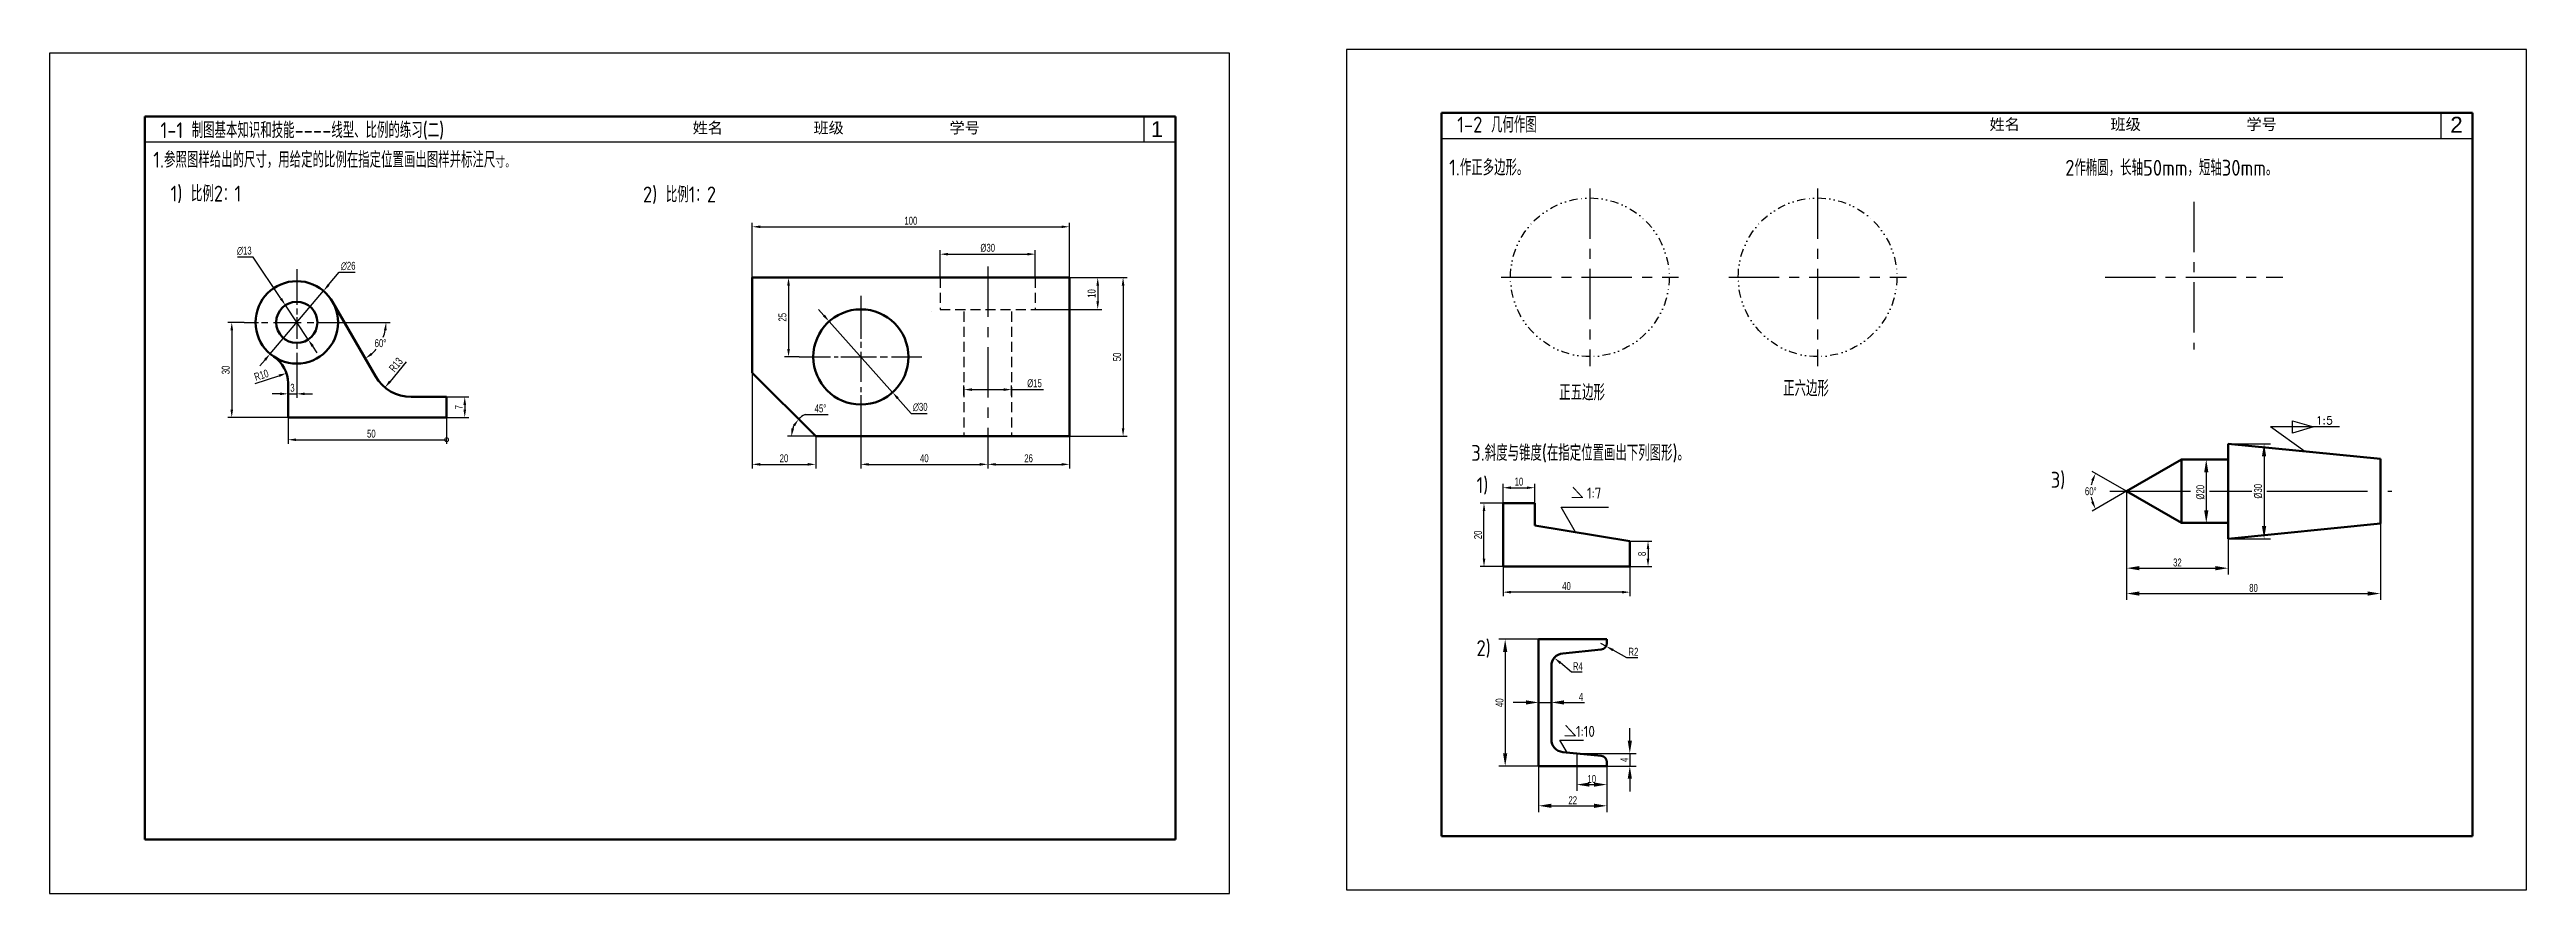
# Model space of a CAD drawing. Header units: millimetres. Extents: x 1205 to 2401, y 439 to 1028.
# Drawn here: x 1206 to 1987, y 760 to 1026 of the extents above; entities that cross this region are included whole.
import ezdxf

# ---------------------------------------------------------------- set-up
doc = ezdxf.new("R2010")
doc.units = ezdxf.units.MM
for name, pattern in [('CENTER', [50.8, 31.75, -6.35, 6.35, -6.35]), ('DIVIDE', [31.75, 12.7, -6.35, 0, -6.35, 0, -6.35]), ('HIDDEN', [9.525, 6.35, -3.175])]:
    doc.linetypes.add(name, pattern=pattern)
for name, color, linetype in [('中心线', 250, 'CENTER'), ('双点画线', 250, 'DIVIDE'), ('尺寸标注', 250, 'Continuous'), ('文字', 7, 'Continuous'), ('细实线', 7, 'Continuous'), ('虚线', 250, 'HIDDEN')]:
    doc.layers.add(name, color=color, linetype=linetype)
doc.layers.add('粗实线', color=7, linetype='Continuous', lineweight=50)
doc.styles.add('HZ35', font='txtpro.shx', dxfattribs={"height": 3.5})
doc.styles.get("Standard").update_dxf_attribs({"font": 'gbenor.shx', "bigfont": 'gbcbig.shx'})
doc.styles.add('style1', font='gbenor.shx', dxfattribs={"bigfont": 'gbcbig.shx'})
doc.styles.add('尺寸标注', font='ARIAL.TTF', dxfattribs={"width": 0.7})
doc.styles.add('样式 1', font='ARIAL.TTF', dxfattribs={"height": 5})
doc.styles.add('汉字', font='gbenor.shx', dxfattribs={"height": 5, "bigfont": 'gbcbig.shx'})
doc.dimstyles.new('ISO-25', dxfattribs={"dimtxt": 2.5, "dimasz": 2.5, "dimexe": 1.25, "dimexo": 0, "dimtad": 1, "dimdec": 0, "dimdsep": 46, "dimtxsty": '尺寸标注', "dimcen": 2.5, "dimclrd": 256, "dimclre": 256, "dimclrt": 256, "dimadec": 0, "dimazin": 0, "dimtfac": 1, "dimtdec": 0, "dimtmove": 0, "dimatfit": 3, "dimfxl": 0, "dimlwd": -1, "dimlwe": -1, "dimarcsym": 0})
doc.dimstyles.new('ISO-25$0', dxfattribs={"dimtxt": 2.5, "dimasz": 4, "dimexe": 2, "dimexo": 0, "dimgap": 0.5, "dimtad": 1, "dimdec": 1, "dimrnd": 1, "dimdsep": 46, "dimtxsty": '尺寸标注', "dimcen": 0, "dimclrd": 256, "dimclre": 256, "dimclrt": 256, "dimadec": 0, "dimazin": 0, "dimtfac": 1, "dimtdec": 1, "dimtmove": 0, "dimatfit": 3, "dimfxl": 0, "dimlwd": -1, "dimlwe": -1, "dimarcsym": 0})
doc.dimstyles.new('ISO-25$2', dxfattribs={"dimtxt": 2.5, "dimasz": 2.5, "dimexe": 1.25, "dimexo": 0, "dimtad": 1, "dimtih": 1, "dimtoh": 1, "dimdec": 0, "dimdsep": 46, "dimtxsty": '尺寸标注', "dimcen": 2.5, "dimclrd": 256, "dimclre": 256, "dimclrt": 256, "dimadec": 0, "dimazin": 0, "dimtfac": 1, "dimtdec": 0, "dimtmove": 0, "dimatfit": 3, "dimfxl": 0, "dimlwd": -1, "dimlwe": -1, "dimarcsym": 0})
doc.dimstyles.new('ISO-25$3', dxfattribs={"dimtxt": 2.5, "dimasz": 2.5, "dimexe": 1.25, "dimexo": 0, "dimtad": 1, "dimtoh": 1, "dimdec": 0, "dimdsep": 46, "dimtxsty": '尺寸标注', "dimcen": 2.5, "dimclrd": 256, "dimclre": 256, "dimclrt": 256, "dimadec": 0, "dimazin": 0, "dimtfac": 1, "dimtdec": 0, "dimtmove": 0, "dimatfit": 0, "dimfxl": 0, "dimlwd": -1, "dimlwe": -1, "dimarcsym": 0})
doc.dimstyles.new('ISO-25$4', dxfattribs={"dimtxt": 2.5, "dimasz": 2.5, "dimexe": 1.25, "dimexo": 0, "dimtad": 1, "dimtoh": 1, "dimdec": 0, "dimdsep": 46, "dimtxsty": '尺寸标注', "dimcen": 2.5, "dimclrd": 256, "dimclre": 256, "dimclrt": 256, "dimadec": 0, "dimazin": 0, "dimtfac": 1, "dimtdec": 0, "dimtmove": 0, "dimatfit": 3, "dimfxl": 0, "dimlwd": -1, "dimlwe": -1, "dimarcsym": 0})
doc.dimstyles.new('小尺寸', dxfattribs={"dimtxt": 2.5, "dimasz": 2.5, "dimexe": 1.25, "dimexo": 0, "dimtad": 1, "dimdec": 0, "dimdsep": 46, "dimtxsty": '尺寸标注', "dimblk2": 'DOTSMALL', "dimsah": 1, "dimcen": 2.5, "dimclrd": 256, "dimclre": 256, "dimclrt": 256, "dimadec": 0, "dimazin": 0, "dimtfac": 1, "dimtdec": 0, "dimtmove": 0, "dimatfit": 3, "dimfxl": 0, "dimlwd": -1, "dimlwe": -1, "dimarcsym": 0})

msp = doc.modelspace()

# ---------------------------------------------------------------- texts
at = {"layer": '尺寸标注', "color": 7, "ltscale": 0.6}
for s, height, style, p in [('1:5', 2.5, 'HZ35', (1920.44, 907.8)), ('1:7', 3.5, 'style1', (1690.65, 884.38)), ('1:10', 3.5, 'style1', (1687.17, 809.25))]:
    msp.add_text(s, height=height, dxfattribs=dict(at, style=style)).set_placement(p)
at = {"layer": '尺寸标注', "color": 7, "char_height": 5, "width": 10, "attachment_point": 5, "style": '样式 1'}
for s, insert in [('1', (1555.14, 1000.9)), ('2', (1964.8, 1002.29))]:
    msp.add_mtext(s, dxfattribs=dict(at, insert=insert))
at = {"layer": '尺寸标注', "color": 7, "extrusion": (0, 0, -1), "char_height": 3.5, "attachment_point": 1, "text_direction": (-1, 0, 0)}
for insert, width in [((1689.66, 888.05), 12.7981), ((1687.4, 812.92), 14.0257)]:
    msp.add_mtext('{\\Fgdt|c0;a}', dxfattribs=dict(at, insert=insert, width=width))
at = {"layer": '文字', "color": 7, "char_height": 3.5, "width": 313.5, "attachment_point": 4}
for insert in [(1403.96, 1001.12), (1812.83, 1002.22)]:
    msp.add_mtext('{\\fSimSun|b0|i0|c134|p2;  姓名            班级              学号}', dxfattribs=dict(at, insert=insert))
at = {"layer": '细实线', "color": 7, "char_height": 5, "width": 313.5, "attachment_point": 4, "style": '汉字'}
for s, insert in [(' {\\fSimSun|b0|i0|c134|p2; }1-1 制图基本知识和技能----线型、比例的练习(二)', (1234.83, 1000.31)), ('  1-2 几何作图', (1644.34, 1002.29))]:
    msp.add_mtext(s, dxfattribs=dict(at, insert=insert))
at = {"layer": '细实线', "color": 7, "attachment_point": 1}
for s, insert, char_height, width in [('{\\H1.429x;1.参照图样给出的尺寸，用给定的比例在指定位置画出图样并标注尺}寸。', (1238.69, 993.75), 3.5, 123.194), ('1.作正多边形。', (1647.21, 991.28), 5, 104.0467), ('2作椭圆，长轴50mm，短轴30mm。', (1841.46, 991.21), 5, 104.0467), ('正六边形', (1752.53, 921.66), 5, 104.0467), ('正五边形', (1681.93, 920.36), 5, 104.0467), ('3.斜度与锥度(在指定位置画出下列图形)。', (1654.2, 901.3), 5, 104.0467), ('1)', (1655.85, 891.16), 5, 104.0467), ('3)', (1836.88, 892.83), 5, 104.0467), ('2)', (1655.84, 839.75), 5, 104.0467)]:
    msp.add_mtext(s, dxfattribs=dict(at, insert=insert, char_height=char_height, width=width))
at = {"layer": '细实线', "color": 7, "ltscale": 0.3, "char_height": 5, "width": 82.2768, "attachment_point": 5}
for s, insert in [('1) 比例2：1', (1255.29, 980.31)), ('2) 比例1：2', (1404.59, 980.05))]:
    msp.add_mtext(s, dxfattribs=dict(at, insert=insert))

# ---------------------------------------------------------------- blocks, each defined once
blk = doc.blocks.new('*D7')
at = {"layer": 'Defpoints', "color": 0, "transparency": 16777216}
for p in [(1292.34, 949.87), (1275.53, 930.04)]:
    blk.add_point(p, dxfattribs=at)
at = {"layer": '尺寸标注', "transparency": 16777216}
for p, q in [((1293.95, 951.78), (1297.31, 955.74)), ((1297.31, 955.74), (1302.35, 955.74)), ((1275.53, 930.04), (1292.34, 949.87)), ((1273.91, 928.13), (1272.29, 926.22))]:
    blk.add_line(p, q, dxfattribs=at)
for points in [[(1293.64, 952.05), (1294.27, 951.51), (1292.34, 949.87)], [(1273.59, 928.4), (1274.23, 927.86), (1275.53, 930.04)]]:
    blk.add_solid(points, dxfattribs=at)
at = {"layer": '尺寸标注', "transparency": 16777216, "insert": (1300.14, 957.72), "char_height": 2.5, "attachment_point": 5, "style": '尺寸标注'}
blk.add_mtext('∅26', dxfattribs=at)
blk = doc.blocks.new('*D8')
at = {"layer": 'Defpoints', "color": 0, "transparency": 16777216}
for p in [(1280.33, 945.37), (1287.53, 934.55)]:
    blk.add_point(p, dxfattribs=at)
at = {"layer": '尺寸标注', "transparency": 16777216}
for p, q in [((1270.22, 960.55), (1265.19, 960.55)), ((1278.95, 947.45), (1270.22, 960.55)), ((1287.53, 934.55), (1280.33, 945.37)), ((1288.92, 932.46), (1290.3, 930.38))]:
    blk.add_line(p, q, dxfattribs=at)
for points in [[(1279.29, 947.68), (1278.6, 947.22), (1280.33, 945.37)], [(1289.27, 932.7), (1288.57, 932.23), (1287.53, 934.55)]]:
    blk.add_solid(points, dxfattribs=at)
at = {"layer": '尺寸标注', "transparency": 16777216, "insert": (1267.39, 962.52), "char_height": 2.5, "attachment_point": 5, "style": '尺寸标注'}
blk.add_mtext('∅13', dxfattribs=at)
blk = doc.blocks.new('*D9')
at = {"layer": 'Defpoints', "color": 0, "transparency": 16777216}
for p in [(1267.38, 939.96), (1263.43, 909.96), (1281.18, 909.96)]:
    blk.add_point(p, dxfattribs=at)
at = {"layer": '尺寸标注', "transparency": 16777216}
for p, q in [((1267.38, 939.96), (1262.18, 939.96)), ((1263.43, 937.46), (1263.43, 912.46)), ((1281.18, 909.96), (1262.18, 909.96))]:
    blk.add_line(p, q, dxfattribs=at)
for points in [[(1263.01, 937.46), (1263.85, 937.46), (1263.43, 939.96)], [(1263.01, 912.46), (1263.85, 912.46), (1263.43, 909.96)]]:
    blk.add_solid(points, dxfattribs=at)
at = {"layer": '尺寸标注', "transparency": 16777216, "insert": (1261.53, 924.96), "char_height": 2.5, "attachment_point": 5, "rotation": 90, "style": '尺寸标注'}
blk.add_mtext('30', dxfattribs=at)
blk = doc.blocks.new('*D10')
at = {"layer": 'Defpoints', "color": 0, "transparency": 16777216}
for p in [(1283.93, 922.85), (1281.18, 916.21), (1283.93, 917.43)]:
    blk.add_point(p, dxfattribs=at)
at = {"layer": '尺寸标注', "transparency": 16777216}
for p, q in [((1283.93, 922.85), (1283.93, 916.18)), ((1278.68, 917.43), (1276.18, 917.43)), ((1281.18, 916.21), (1281.18, 918.68)), ((1281.18, 917.43), (1283.93, 917.43)), ((1286.43, 917.43), (1288.93, 917.43))]:
    blk.add_line(p, q, dxfattribs=at)
for points in [[(1278.68, 917.84), (1278.68, 917.01), (1281.18, 917.43)], [(1286.43, 917.84), (1286.43, 917.01), (1283.93, 917.43)]]:
    blk.add_solid(points, dxfattribs=at)
at = {"layer": '尺寸标注', "transparency": 16777216, "insert": (1282.56, 919.33), "char_height": 2.5, "attachment_point": 5, "style": '尺寸标注'}
blk.add_mtext('3', dxfattribs=at)
blk = doc.blocks.new('*D11')
at = {"layer": 'Defpoints', "color": 0, "transparency": 16777216}
for p in [(1331.18, 916.46), (1331.18, 909.96), (1336.88, 909.96)]:
    blk.add_point(p, dxfattribs=at)
at = {"layer": '尺寸标注', "transparency": 16777216}
for p, q in [((1331.18, 916.46), (1338.13, 916.46)), ((1336.88, 913.96), (1336.88, 912.46)), ((1331.18, 909.96), (1338.13, 909.96))]:
    blk.add_line(p, q, dxfattribs=at)
for points in [[(1336.47, 913.96), (1337.3, 913.96), (1336.88, 916.46)], [(1336.47, 912.46), (1337.3, 912.46), (1336.88, 909.96)]]:
    blk.add_solid(points, dxfattribs=at)
at = {"layer": '尺寸标注', "transparency": 16777216, "insert": (1335.01, 913.21), "char_height": 2.5, "attachment_point": 5, "rotation": 90, "style": '尺寸标注'}
blk.add_mtext('7', dxfattribs=at)
blk = doc.blocks.new('*D12')
at = {"layer": 'Defpoints', "color": 0, "transparency": 16777216}
for p in [(1320.02, 929.46), (1311.74, 919.43)]:
    blk.add_point(p, dxfattribs=at)
at = {"layer": '尺寸标注', "transparency": 16777216}
blk.add_line((1318.38, 927.48), (1313.34, 921.36), dxfattribs=at)
blk.add_solid([(1313.01, 921.62), (1313.66, 921.09), (1311.74, 919.43)], dxfattribs=at)
at = {"layer": '尺寸标注', "transparency": 16777216, "insert": (1315.19, 926.59), "char_height": 2.5, "attachment_point": 5, "rotation": 50.48597, "style": '尺寸标注'}
blk.add_mtext('R13', dxfattribs=at)
blk = doc.blocks.new('*D13')
at = {"layer": 'Defpoints', "color": 0, "transparency": 16777216}
for p in [(1280.69, 923.92), (1271.18, 920.81)]:
    blk.add_point(p, dxfattribs=at)
at = {"layer": '尺寸标注', "transparency": 16777216}
blk.add_line((1270.78, 920.68), (1278.31, 923.14), dxfattribs=at)
blk.add_solid([(1278.18, 923.54), (1278.44, 922.74), (1280.69, 923.92)], dxfattribs=at)
at = {"layer": '尺寸标注', "transparency": 16777216, "insert": (1272.77, 923.33), "char_height": 2.5, "attachment_point": 5, "rotation": 18.07267, "style": '尺寸标注'}
blk.add_mtext('R10', dxfattribs=at)
blk = doc.blocks.new('*D14')
at = {"layer": 'Defpoints', "color": 0, "transparency": 16777216}
for p in [(1527.52, 970.1), (1427.52, 954.07), (1527.52, 954.07)]:
    blk.add_point(p, dxfattribs=at)
at = {"layer": '尺寸标注', "transparency": 16777216}
for p, q in [((1427.52, 954.07), (1427.52, 971.35)), ((1430.02, 970.1), (1525.02, 970.1)), ((1527.52, 954.07), (1527.52, 971.35))]:
    blk.add_line(p, q, dxfattribs=at)
for points in [[(1430.02, 970.52), (1430.02, 969.69), (1427.52, 970.1)], [(1525.02, 970.52), (1525.02, 969.69), (1527.52, 970.1)]]:
    blk.add_solid(points, dxfattribs=at)
at = {"layer": '尺寸标注', "transparency": 16777216, "insert": (1477.52, 972), "char_height": 2.5, "attachment_point": 5, "style": '尺寸标注'}
blk.add_mtext('100', dxfattribs=at)
blk = doc.blocks.new('*D15')
at = {"layer": 'Defpoints', "color": 0, "transparency": 16777216}
for p in [(1516.76, 961.46), (1486.76, 954.07), (1516.76, 954.07)]:
    blk.add_point(p, dxfattribs=at)
at = {"layer": '尺寸标注', "transparency": 16777216}
for p, q in [((1486.76, 954.07), (1486.76, 962.71)), ((1489.26, 961.46), (1514.26, 961.46)), ((1516.76, 954.07), (1516.76, 962.71))]:
    blk.add_line(p, q, dxfattribs=at)
for points in [[(1489.26, 961.88), (1489.26, 961.05), (1486.76, 961.46)], [(1514.26, 961.88), (1514.26, 961.05), (1516.76, 961.46)]]:
    blk.add_solid(points, dxfattribs=at)
at = {"layer": '尺寸标注', "transparency": 16777216, "insert": (1501.76, 963.43), "char_height": 2.5, "attachment_point": 5, "style": '尺寸标注'}
blk.add_mtext('%%c30', dxfattribs=at)
blk = doc.blocks.new('*D16')
at = {"layer": 'Defpoints', "color": 0, "transparency": 16777216}
for p in [(1527.52, 954.07), (1516.76, 944.07), (1536.43, 944.07)]:
    blk.add_point(p, dxfattribs=at)
at = {"layer": '尺寸标注', "transparency": 16777216}
for p, q in [((1527.52, 954.07), (1537.68, 954.07)), ((1536.43, 951.57), (1536.43, 946.57)), ((1516.76, 944.07), (1537.68, 944.07))]:
    blk.add_line(p, q, dxfattribs=at)
for points in [[(1536.01, 951.57), (1536.85, 951.57), (1536.43, 954.07)], [(1536.01, 946.57), (1536.85, 946.57), (1536.43, 944.07)]]:
    blk.add_solid(points, dxfattribs=at)
at = {"layer": '尺寸标注', "transparency": 16777216, "insert": (1534.53, 949.07), "char_height": 2.5, "attachment_point": 5, "rotation": 90, "style": '尺寸标注'}
blk.add_mtext('10', dxfattribs=at)
blk = doc.blocks.new('*D17')
at = {"layer": 'Defpoints', "color": 0, "transparency": 16777216}
for p in [(1527.52, 954.07), (1527.52, 904.07), (1544.43, 904.07)]:
    blk.add_point(p, dxfattribs=at)
at = {"layer": '尺寸标注', "transparency": 16777216}
for p, q in [((1527.52, 954.07), (1545.68, 954.07)), ((1544.43, 951.57), (1544.43, 906.57)), ((1527.52, 904.07), (1545.68, 904.07))]:
    blk.add_line(p, q, dxfattribs=at)
for points in [[(1544.01, 951.57), (1544.85, 951.57), (1544.43, 954.07)], [(1544.01, 906.57), (1544.85, 906.57), (1544.43, 904.07)]]:
    blk.add_solid(points, dxfattribs=at)
at = {"layer": '尺寸标注', "transparency": 16777216, "insert": (1542.53, 929.07), "char_height": 2.5, "attachment_point": 5, "rotation": 90, "style": '尺寸标注'}
blk.add_mtext('50', dxfattribs=at)
blk = doc.blocks.new('*D18')
at = {"layer": 'Defpoints', "color": 0, "transparency": 16777216}
for p in [(1438.96, 954.07), (1438.96, 929.07), (1442.32, 929.07)]:
    blk.add_point(p, dxfattribs=at)
at = {"layer": '尺寸标注', "transparency": 16777216}
for p, q in [((1438.96, 954.07), (1437.71, 954.07)), ((1438.96, 951.57), (1438.96, 931.57)), ((1442.32, 929.07), (1437.71, 929.07))]:
    blk.add_line(p, q, dxfattribs=at)
for points in [[(1438.54, 951.57), (1439.38, 951.57), (1438.96, 954.07)], [(1438.54, 931.57), (1439.38, 931.57), (1438.96, 929.07)]]:
    blk.add_solid(points, dxfattribs=at)
at = {"layer": '尺寸标注', "transparency": 16777216, "insert": (1437.06, 941.57), "char_height": 2.5, "attachment_point": 5, "rotation": 90, "style": '尺寸标注'}
blk.add_mtext('25', dxfattribs=at)
blk = doc.blocks.new('*D19')
at = {"layer": 'Defpoints', "color": 0, "transparency": 16777216}
for p in [(1461.76, 910.39), (1501.76, 902.33), (1501.76, 895.19)]:
    blk.add_point(p, dxfattribs=at)
at = {"layer": '尺寸标注', "transparency": 16777216}
for p, q in [((1461.76, 910.39), (1461.76, 893.94)), ((1501.76, 902.33), (1501.76, 893.94)), ((1464.26, 895.19), (1499.26, 895.19))]:
    blk.add_line(p, q, dxfattribs=at)
for points in [[(1464.26, 895.61), (1464.26, 894.78), (1461.76, 895.19)], [(1499.26, 895.61), (1499.26, 894.78), (1501.76, 895.19)]]:
    blk.add_solid(points, dxfattribs=at)
at = {"layer": '尺寸标注', "transparency": 16777216, "insert": (1481.76, 897.1), "char_height": 2.5, "attachment_point": 5, "style": '尺寸标注'}
blk.add_mtext('40', dxfattribs=at)
blk = doc.blocks.new('*D20')
at = {"layer": 'Defpoints', "color": 0, "transparency": 16777216}
for p in [(1501.76, 902.33), (1527.52, 904.07), (1527.52, 895.19)]:
    blk.add_point(p, dxfattribs=at)
at = {"layer": '尺寸标注', "transparency": 16777216}
for p, q in [((1501.76, 902.33), (1501.76, 893.94)), ((1527.52, 904.07), (1527.52, 893.94)), ((1504.26, 895.19), (1525.02, 895.19))]:
    blk.add_line(p, q, dxfattribs=at)
for points in [[(1504.26, 895.61), (1504.26, 894.78), (1501.76, 895.19)], [(1525.02, 895.61), (1525.02, 894.78), (1527.52, 895.19)]]:
    blk.add_solid(points, dxfattribs=at)
at = {"layer": '尺寸标注', "transparency": 16777216, "insert": (1514.64, 897.1), "char_height": 2.5, "attachment_point": 5, "style": '尺寸标注'}
blk.add_mtext('26', dxfattribs=at)
blk = doc.blocks.new('*D21')
at = {"layer": 'Defpoints', "color": 0, "transparency": 16777216}
for p in [(1451.77, 940.26), (1471.75, 917.88)]:
    blk.add_point(p, dxfattribs=at)
at = {"layer": '尺寸标注', "transparency": 16777216}
for p, q in [((1450.11, 942.12), (1448.44, 943.99)), ((1451.77, 940.26), (1471.75, 917.88)), ((1473.42, 916.01), (1477.65, 911.27)), ((1477.65, 911.27), (1482.68, 911.27))]:
    blk.add_line(p, q, dxfattribs=at)
for points in [[(1450.42, 942.4), (1449.8, 941.84), (1451.77, 940.26)], [(1473.73, 916.29), (1473.11, 915.74), (1471.75, 917.88)]]:
    blk.add_solid(points, dxfattribs=at)
at = {"layer": '尺寸标注', "transparency": 16777216, "insert": (1480.48, 913.24), "char_height": 2.5, "attachment_point": 5, "style": '尺寸标注'}
blk.add_mtext('∅30', dxfattribs=at)
blk = doc.blocks.new('*D22')
at = {"layer": 'Defpoints', "color": 0, "transparency": 16777216}
for p in [(1427.52, 924.07), (1440.15, 906.04), (1447.52, 904.07), (1447.52, 904.07), (1527.52, 904.07)]:
    blk.add_point(p, dxfattribs=at)
at = {"layer": '尺寸标注', "transparency": 16777216}
for p, q in [((1444.16, 910.92), (1451.41, 910.92)), ((1447.52, 904.07), (1438.64, 904.07))]:
    blk.add_line(p, q, dxfattribs=at)
for start, end in [(153.86047, 161.13953), (116.13953, 135)]:
    blk.add_arc((1447.52, 904.07), 7.63, start, end, dxfattribs=at)
for points in [[(1440.71, 906.46), (1439.89, 906.6), (1439.89, 904.07)], [(1440.33, 907.67), (1441.01, 907.19), (1442.12, 909.46)]]:
    blk.add_solid(points, dxfattribs=at)
at = {"layer": '尺寸标注', "transparency": 16777216, "insert": (1449.03, 912.81), "char_height": 2.5, "attachment_point": 5, "style": '尺寸标注'}
blk.add_mtext('45°', dxfattribs=at)
blk = doc.blocks.new('*D23')
at = {"layer": 'Defpoints', "color": 0, "transparency": 16777216}
for p in [(1427.52, 924.07), (1447.52, 904.07), (1447.52, 895.19)]:
    blk.add_point(p, dxfattribs=at)
at = {"layer": '尺寸标注', "transparency": 16777216}
for p, q in [((1427.52, 924.07), (1427.52, 893.94)), ((1447.52, 904.07), (1447.52, 893.94)), ((1430.02, 895.19), (1445.02, 895.19))]:
    blk.add_line(p, q, dxfattribs=at)
for points in [[(1430.02, 895.61), (1430.02, 894.78), (1427.52, 895.19)], [(1445.02, 895.61), (1445.02, 894.78), (1447.52, 895.19)]]:
    blk.add_solid(points, dxfattribs=at)
at = {"layer": '尺寸标注', "transparency": 16777216, "insert": (1437.52, 897.1), "char_height": 2.5, "attachment_point": 5, "style": '尺寸标注'}
blk.add_mtext('20', dxfattribs=at)
blk = doc.blocks.new('*D24')
at = {"layer": 'Defpoints', "color": 0, "transparency": 16777216}
for p in [(1494.26, 916.86), (1509.26, 918.76), (1509.26, 916.86)]:
    blk.add_point(p, dxfattribs=at)
at = {"layer": '尺寸标注', "transparency": 16777216}
for p, q in [((1494.26, 916.86), (1494.26, 920.01)), ((1496.76, 918.76), (1506.76, 918.76)), ((1509.26, 916.86), (1509.26, 920.01)), ((1509.26, 918.76), (1519.34, 918.76))]:
    blk.add_line(p, q, dxfattribs=at)
for points in [[(1496.76, 919.18), (1496.76, 918.34), (1494.26, 918.76)], [(1506.76, 919.18), (1506.76, 918.34), (1509.26, 918.76)]]:
    blk.add_solid(points, dxfattribs=at)
at = {"layer": '尺寸标注', "transparency": 16777216, "insert": (1516.5, 920.73), "char_height": 2.5, "attachment_point": 5, "style": '尺寸标注'}
blk.add_mtext('%%c15', dxfattribs=at)
blk = doc.blocks.new('*D165')
at = {"layer": 'Defpoints', "color": 0, "transparency": 16777216}
for p in [(1295.19, 946.46), (1290.93, 939.96), (1300.79, 939.96), (1309, 931.51), (1308.76, 922.96)]:
    blk.add_point(p, dxfattribs=at)
at = {"layer": '尺寸标注', "transparency": 16777216}
blk.add_line((1300.79, 939.96), (1313.33, 939.96), dxfattribs=at)
for start, end in [(339.19333, 349.07653), (310.92347, 319.85051)]:
    blk.add_arc((1298.94, 939.96), 13.13, start, end, dxfattribs=at)
for points in [[(1311.42, 937.51), (1312.25, 937.43), (1312.08, 939.96)], [(1307.79, 929.69), (1307.3, 930.37), (1305.51, 928.58)]]:
    blk.add_solid(points, dxfattribs=at)
at = {"layer": '尺寸标注', "transparency": 16777216, "insert": (1310.32, 933.39), "char_height": 2.5, "attachment_point": 5, "style": '尺寸标注'}
blk.add_mtext('60°', dxfattribs=at)
blk = doc.blocks.new('_DotSmall')
at = {"color": 0, "linetype": 'ByBlock', "const_width": 0.5}
blk.add_lwpolyline([(-0.0625, 0, 1), (0.0625, 0, 1)], format="xyb", close=True, dxfattribs=at)
blk = doc.blocks.new('*D166')
at = {"layer": 'Defpoints', "color": 0, "transparency": 16777216}
for p in [(1281.18, 909.96), (1331.18, 909.96), (1331.18, 902.96)]:
    blk.add_point(p, dxfattribs=at)
at = {"layer": '尺寸标注', "transparency": 16777216}
for p, q in [((1281.18, 909.96), (1281.18, 901.71)), ((1331.18, 909.96), (1331.18, 901.71)), ((1283.68, 902.96), (1331.18, 902.96))]:
    blk.add_line(p, q, dxfattribs=at)
blk.add_solid([(1283.68, 903.37), (1283.68, 902.54), (1281.18, 902.96)], dxfattribs=at)
at = {"layer": '尺寸标注', "transparency": 16777216, "xscale": 2.5, "yscale": 2.5, "zscale": 2.5}
blk.add_blockref('_DotSmall', (1331.18, 902.96), dxfattribs=at)
at = {"layer": '尺寸标注', "transparency": 16777216, "insert": (1307.43, 904.86), "char_height": 2.5, "attachment_point": 5, "style": '尺寸标注'}
blk.add_mtext('50', dxfattribs=at)
blk = doc.blocks.new('*D25')
at = {"layer": 'Defpoints', "color": 0, "transparency": 16777216}
for p in [(1704.22, 870.96), (1704.22, 862.96), (1709.92, 862.96)]:
    blk.add_point(p, dxfattribs=at)
at = {"layer": '尺寸标注', "transparency": 16777216}
for p, q in [((1704.22, 870.96), (1711.17, 870.96)), ((1709.92, 868.46), (1709.92, 865.46)), ((1704.22, 862.96), (1711.17, 862.96))]:
    blk.add_line(p, q, dxfattribs=at)
for points in [[(1709.5, 868.46), (1710.34, 868.46), (1709.92, 870.96)], [(1709.5, 865.46), (1710.34, 865.46), (1709.92, 862.96)]]:
    blk.add_solid(points, dxfattribs=at)
at = {"layer": '尺寸标注', "transparency": 16777216, "insert": (1708.02, 866.96), "char_height": 2.5, "attachment_point": 5, "rotation": 90, "style": '尺寸标注'}
blk.add_mtext('8', dxfattribs=at)
blk = doc.blocks.new('*D26')
at = {"layer": 'Defpoints', "color": 0, "transparency": 16777216}
for p in [(1664.22, 862.96), (1704.22, 862.96), (1664.22, 854.9)]:
    blk.add_point(p, dxfattribs=at)
at = {"layer": '尺寸标注', "transparency": 16777216}
for p, q in [((1664.22, 862.96), (1664.22, 853.65)), ((1704.22, 862.96), (1704.22, 853.65)), ((1701.72, 854.9), (1666.72, 854.9))]:
    blk.add_line(p, q, dxfattribs=at)
for points in [[(1666.72, 855.31), (1666.72, 854.48), (1664.22, 854.9)], [(1701.72, 855.31), (1701.72, 854.48), (1704.22, 854.9)]]:
    blk.add_solid(points, dxfattribs=at)
at = {"layer": '尺寸标注', "transparency": 16777216, "insert": (1684.22, 856.8), "char_height": 2.5, "attachment_point": 5, "style": '尺寸标注'}
blk.add_mtext('40', dxfattribs=at)
blk = doc.blocks.new('*D27')
at = {"layer": 'Defpoints', "color": 0, "transparency": 16777216}
for p in [(1658.21, 882.96), (1664.22, 882.96), (1664.22, 862.96)]:
    blk.add_point(p, dxfattribs=at)
at = {"layer": '尺寸标注', "transparency": 16777216}
for p, q in [((1664.22, 882.96), (1656.96, 882.96)), ((1658.21, 865.46), (1658.21, 880.46)), ((1664.22, 862.96), (1656.96, 862.96))]:
    blk.add_line(p, q, dxfattribs=at)
for points in [[(1657.8, 880.46), (1658.63, 880.46), (1658.21, 882.96)], [(1657.8, 865.46), (1658.63, 865.46), (1658.21, 862.96)]]:
    blk.add_solid(points, dxfattribs=at)
at = {"layer": '尺寸标注', "transparency": 16777216, "insert": (1656.31, 872.96), "char_height": 2.5, "attachment_point": 5, "rotation": 90, "style": '尺寸标注'}
blk.add_mtext('20', dxfattribs=at)
blk = doc.blocks.new('*D28')
at = {"layer": 'Defpoints', "color": 0, "transparency": 16777216}
for p in [(1664.22, 882.96), (1674.22, 887.83), (1674.22, 882.96)]:
    blk.add_point(p, dxfattribs=at)
at = {"layer": '尺寸标注', "transparency": 16777216}
for p, q in [((1664.22, 882.96), (1664.22, 889.08)), ((1666.72, 887.83), (1671.72, 887.83)), ((1674.22, 882.96), (1674.22, 889.08))]:
    blk.add_line(p, q, dxfattribs=at)
for points in [[(1666.72, 888.24), (1666.72, 887.41), (1664.22, 887.83)], [(1671.72, 888.24), (1671.72, 887.41), (1674.22, 887.83)]]:
    blk.add_solid(points, dxfattribs=at)
at = {"layer": '尺寸标注', "transparency": 16777216, "insert": (1669.22, 889.73), "char_height": 2.5, "attachment_point": 5, "style": '尺寸标注'}
blk.add_mtext('10', dxfattribs=at)
blk = doc.blocks.new('*D30')
at = {"layer": 'Defpoints', "color": 0, "transparency": 16777216}
for p in [(1675.44, 840.04), (1664.89, 800.04), (1675.44, 800.04)]:
    blk.add_point(p, dxfattribs=at)
at = {"layer": '尺寸标注', "transparency": 16777216}
for p, q in [((1675.44, 840.04), (1662.89, 840.04)), ((1664.89, 836.04), (1664.89, 804.04)), ((1675.44, 800.04), (1662.89, 800.04))]:
    blk.add_line(p, q, dxfattribs=at)
for points in [[(1664.22, 836.04), (1665.55, 836.04), (1664.89, 840.04)], [(1664.22, 804.04), (1665.55, 804.04), (1664.89, 800.04)]]:
    blk.add_solid(points, dxfattribs=at)
at = {"layer": '尺寸标注', "transparency": 16777216, "insert": (1663.11, 820.04), "char_height": 2.5, "attachment_point": 5, "rotation": 90, "style": '尺寸标注'}
blk.add_mtext('40', dxfattribs=at)
blk = doc.blocks.new('*D31')
at = {"layer": 'Defpoints', "color": 0, "transparency": 16777216}
for p in [(1679.44, 820.13), (1675.44, 816.27), (1679.44, 816.27)]:
    blk.add_point(p, dxfattribs=at)
at = {"layer": '尺寸标注', "transparency": 16777216}
for p, q in [((1671.44, 820.13), (1667.44, 820.13)), ((1675.44, 816.27), (1675.44, 822.13)), ((1675.44, 820.13), (1679.44, 820.13)), ((1679.44, 816.27), (1679.44, 822.13)), ((1683.44, 820.13), (1689.89, 820.13))]:
    blk.add_line(p, q, dxfattribs=at)
for points in [[(1671.44, 820.79), (1671.44, 819.46), (1675.44, 820.13)], [(1683.44, 820.79), (1683.44, 819.46), (1679.44, 820.13)]]:
    blk.add_solid(points, dxfattribs=at)
at = {"layer": '尺寸标注', "transparency": 16777216, "insert": (1688.79, 821.88), "char_height": 2.5, "attachment_point": 5, "style": '尺寸标注'}
blk.add_mtext('4', dxfattribs=at)
blk = doc.blocks.new('*D32')
at = {"layer": 'Defpoints', "color": 0, "transparency": 16777216}
for p in [(1694.94, 838.8), (1696.69, 837.83)]:
    blk.add_point(p, dxfattribs=at)
at = {"layer": '尺寸标注', "transparency": 16777216}
for p, q in [((1694.94, 838.8), (1696.69, 837.83)), ((1703.28, 834.23), (1698.89, 836.63)), ((1706.71, 834.23), (1703.28, 834.23))]:
    blk.add_line(p, q, dxfattribs=at)
blk.add_solid([(1699.09, 837), (1698.69, 836.27), (1696.69, 837.83)], dxfattribs=at)
at = {"layer": '尺寸标注', "transparency": 16777216, "insert": (1705.31, 836.11), "char_height": 2.5, "attachment_point": 5, "style": '尺寸标注'}
blk.add_mtext('R2', dxfattribs=at)
blk = doc.blocks.new('*D33')
at = {"layer": 'Defpoints', "color": 0, "transparency": 16777216}
for p in [(1680.38, 834.19), (1683.44, 831.62)]:
    blk.add_point(p, dxfattribs=at)
at = {"layer": '尺寸标注', "transparency": 16777216}
for p, q in [((1685.76, 829.66), (1682.29, 832.58)), ((1689.2, 829.66), (1685.76, 829.66))]:
    blk.add_line(p, q, dxfattribs=at)
blk.add_solid([(1682.56, 832.9), (1682.03, 832.26), (1680.38, 834.19)], dxfattribs=at)
at = {"layer": '尺寸标注', "transparency": 16777216, "insert": (1687.79, 831.54), "char_height": 2.5, "attachment_point": 5, "style": '尺寸标注'}
blk.add_mtext('R4', dxfattribs=at)
blk = doc.blocks.new('*D34')
at = {"layer": 'Defpoints', "color": 0, "transparency": 16777216}
for p in [(1675.44, 800.04), (1696.94, 800.04), (1696.94, 787.54)]:
    blk.add_point(p, dxfattribs=at)
at = {"layer": '尺寸标注', "transparency": 16777216}
for p, q in [((1675.44, 800.04), (1675.44, 785.54)), ((1696.94, 800.04), (1696.94, 785.54)), ((1679.44, 787.54), (1692.94, 787.54))]:
    blk.add_line(p, q, dxfattribs=at)
for points in [[(1679.44, 788.2), (1679.44, 786.87), (1675.44, 787.54)], [(1692.94, 788.2), (1692.94, 786.87), (1696.94, 787.54)]]:
    blk.add_solid(points, dxfattribs=at)
at = {"layer": '尺寸标注', "transparency": 16777216, "insert": (1686.19, 789.29), "char_height": 2.5, "attachment_point": 5, "style": '尺寸标注'}
blk.add_mtext('22', dxfattribs=at)
blk = doc.blocks.new('*D35')
at = {"layer": 'Defpoints', "color": 0, "transparency": 16777216}
for p in [(1687.44, 804.04), (1696.94, 800.04), (1704.18, 800.04)]:
    blk.add_point(p, dxfattribs=at)
at = {"layer": '尺寸标注', "transparency": 16777216}
for p, q in [((1704.18, 808.04), (1704.18, 812.04)), ((1687.44, 804.04), (1706.18, 804.04)), ((1696.94, 800.04), (1706.18, 800.04)), ((1704.18, 804.04), (1704.18, 800.04)), ((1704.18, 796.04), (1704.18, 792.04))]:
    blk.add_line(p, q, dxfattribs=at)
for points in [[(1703.52, 808.04), (1704.85, 808.04), (1704.18, 804.04)], [(1703.52, 796.04), (1704.85, 796.04), (1704.18, 800.04)]]:
    blk.add_solid(points, dxfattribs=at)
at = {"layer": '尺寸标注', "transparency": 16777216, "insert": (1702.43, 802.04), "char_height": 2.5, "attachment_point": 5, "rotation": 90, "style": '尺寸标注'}
blk.add_mtext('4', dxfattribs=at)
blk = doc.blocks.new('*D36')
at = {"layer": 'Defpoints', "color": 0, "transparency": 16777216}
for p in [(1687.44, 804.04), (1696.94, 800.04), (1696.94, 794.22)]:
    blk.add_point(p, dxfattribs=at)
at = {"layer": '尺寸标注', "transparency": 16777216}
for p, q in [((1687.44, 804.04), (1687.44, 792.22)), ((1696.94, 800.04), (1696.94, 792.22)), ((1691.44, 794.22), (1692.94, 794.22))]:
    blk.add_line(p, q, dxfattribs=at)
for points in [[(1691.44, 794.89), (1691.44, 793.56), (1687.44, 794.22)], [(1692.94, 794.89), (1692.94, 793.56), (1696.94, 794.22)]]:
    blk.add_solid(points, dxfattribs=at)
at = {"layer": '尺寸标注', "transparency": 16777216, "insert": (1692.19, 796), "char_height": 2.5, "attachment_point": 5, "style": '尺寸标注'}
blk.add_mtext('10', dxfattribs=at)
blk = doc.blocks.new('*D37')
at = {"layer": 'Defpoints', "color": 0, "transparency": 16777216}
for p in [(1892.81, 901.71), (1892.81, 871.71), (1904.14, 871.71)]:
    blk.add_point(p, dxfattribs=at)
at = {"layer": '尺寸标注', "transparency": 16777216}
for p, q in [((1892.81, 901.71), (1906.14, 901.71)), ((1904.14, 897.71), (1904.14, 875.71)), ((1892.81, 871.71), (1906.14, 871.71))]:
    blk.add_line(p, q, dxfattribs=at)
for points in [[(1903.47, 897.71), (1904.8, 897.71), (1904.14, 901.71)], [(1903.47, 875.71), (1904.8, 875.71), (1904.14, 871.71)]]:
    blk.add_solid(points, dxfattribs=at)
at = {"layer": '尺寸标注', "transparency": 16777216, "insert": (1902.29, 886.71), "char_height": 2.5, "attachment_point": 5, "rotation": 90, "style": '尺寸标注'}
blk.add_mtext('%%c30', dxfattribs=at)
blk = doc.blocks.new('*D38')
at = {"layer": 'Defpoints', "color": 0, "transparency": 16777216}
for p in [(1884.25, 896.71), (1884.25, 876.71), (1885.91, 876.71)]:
    blk.add_point(p, dxfattribs=at)
at = {"layer": '尺寸标注', "transparency": 16777216}
for p, q in [((1884.25, 896.71), (1887.91, 896.71)), ((1885.91, 892.71), (1885.91, 880.71)), ((1884.25, 876.71), (1887.91, 876.71))]:
    blk.add_line(p, q, dxfattribs=at)
for points in [[(1885.25, 892.71), (1886.58, 892.71), (1885.91, 896.71)], [(1885.25, 880.71), (1886.58, 880.71), (1885.91, 876.71)]]:
    blk.add_solid(points, dxfattribs=at)
at = {"layer": '尺寸标注', "transparency": 16777216, "insert": (1884.07, 886.4), "char_height": 2.5, "attachment_point": 5, "rotation": 90, "style": '尺寸标注'}
blk.add_mtext('%%c20', dxfattribs=at)
blk = doc.blocks.new('_None')
blk = doc.blocks.new('*D39')
at = {"layer": 'Defpoints', "color": 0, "transparency": 16777216}
for p in [(1878.13, 896.71), (1849.68, 888.68), (1860.81, 886.71), (1860.81, 886.71), (1878.13, 876.71)]:
    blk.add_point(p, dxfattribs=at)
at = {"layer": '尺寸标注', "transparency": 16777216}
for q in [(1849.94, 892.99), (1849.94, 880.44)]:
    blk.add_line((1860.81, 886.71), q, dxfattribs=at)
for start, end in [(162.70051, 170.31403), (189.68597, 197.29949)]:
    blk.add_arc((1860.81, 886.71), 11.3, start, end, dxfattribs=at)
for points in [[(1849.64, 890.24), (1850.4, 889.91), (1851.02, 892.36)], [(1850.4, 883.52), (1849.64, 883.19), (1851.02, 881.06)]]:
    blk.add_solid(points, dxfattribs=at)
at = {"layer": '尺寸标注', "transparency": 16777216, "insert": (1849.51, 886.71), "char_height": 2.5, "attachment_point": 5, "style": '尺寸标注'}
blk.add_mtext('60°', dxfattribs=at)
blk = doc.blocks.new('*D40')
at = {"layer": 'Defpoints', "color": 0, "transparency": 16777216}
for p in [(1860.81, 886.71), (1940.81, 876.51), (1940.81, 854.46)]:
    blk.add_point(p, dxfattribs=at)
at = {"layer": '尺寸标注', "transparency": 16777216}
for p, q in [((1860.81, 886.71), (1860.81, 852.46)), ((1940.81, 876.51), (1940.81, 852.46)), ((1864.81, 854.46), (1936.81, 854.46))]:
    blk.add_line(p, q, dxfattribs=at)
for points in [[(1864.81, 855.12), (1864.81, 853.79), (1860.81, 854.46)], [(1936.81, 855.12), (1936.81, 853.79), (1940.81, 854.46)]]:
    blk.add_solid(points, dxfattribs=at)
at = {"layer": '尺寸标注', "transparency": 16777216, "insert": (1900.81, 856.23), "char_height": 2.5, "attachment_point": 5, "style": '尺寸标注'}
blk.add_mtext('80', dxfattribs=at)
blk = doc.blocks.new('*D41')
at = {"layer": 'Defpoints', "color": 0, "transparency": 16777216}
for p in [(1860.81, 886.71), (1892.81, 871.71), (1892.81, 862.46)]:
    blk.add_point(p, dxfattribs=at)
at = {"layer": '尺寸标注', "transparency": 16777216}
for p, q in [((1860.81, 886.71), (1860.81, 860.46)), ((1892.81, 871.71), (1892.81, 860.46)), ((1864.81, 862.46), (1888.81, 862.46))]:
    blk.add_line(p, q, dxfattribs=at)
for points in [[(1864.81, 863.12), (1864.81, 861.79), (1860.81, 862.46)], [(1888.81, 863.12), (1888.81, 861.79), (1892.81, 862.46)]]:
    blk.add_solid(points, dxfattribs=at)
at = {"layer": '尺寸标注', "transparency": 16777216, "insert": (1876.81, 864.24), "char_height": 2.5, "attachment_point": 5, "style": '尺寸标注'}
blk.add_mtext('32', dxfattribs=at)

# ---------------------------------------------------------------- dimensions: what is measured, and where the dimension line sits
at = {"layer": '尺寸标注', "color": 7}
for base, p1, p2, dimstyle, picture, middle in [((1527.52, 970.1), (1427.52, 954.07), (1527.52, 954.07), 'ISO-25', '*D14', (1477.52, 972)), ((1283.93, 917.43), (1281.18, 916.21), (1283.93, 922.85), 'ISO-25', '*D10', (1282.56, 919.33)), ((1447.52, 895.19), (1427.52, 924.07), (1447.52, 904.07), 'ISO-25', '*D23', (1437.52, 897.1)), ((1501.76, 895.19), (1461.76, 910.39), (1501.76, 902.33), 'ISO-25', '*D19', (1481.76, 897.1)), ((1674.22, 887.83), (1664.22, 882.96), (1674.22, 882.96), 'ISO-25', '*D28', (1669.22, 889.73)), ((1664.22, 854.9), (1704.22, 862.96), (1664.22, 862.96), 'ISO-25', '*D26', (1684.22, 856.8)), ((1696.94, 787.54), (1675.44, 800.04), (1696.94, 800.04), 'ISO-25$0', '*D34', (1686.19, 789.29)), ((1696.94, 794.22), (1687.44, 804.04), (1696.94, 800.04), 'ISO-25$0', '*D36', (1692.19, 796))]:
    dim = msp.add_linear_dim(base=base, p1=p1, p2=p2, dimstyle=dimstyle, dxfattribs=at)
    dim.commit()
    dim.dimension.update_dxf_attribs({"geometry": picture, "text_midpoint": middle})
for p1, p2, picture, middle in [((1287.53, 934.55), (1280.33, 945.37), '*D8', (1267.39, 960.55)), ((1275.53, 930.04), (1292.34, 949.87), '*D7', (1300.14, 955.74)), ((1451.77, 940.26), (1471.75, 917.88), '*D21', (1480.48, 911.27))]:
    dim = msp.add_diameter_dim_2p(p1=p1, p2=p2, dimstyle='ISO-25$3', dxfattribs=at)
    dim.commit()
    dim.dimension.update_dxf_attribs({"geometry": picture, "text_midpoint": middle, "dimtype": 163})
dim = msp.add_linear_dim(base=(1516.76, 961.46), p1=(1486.76, 954.07), p2=(1516.76, 954.07), text='%%c<>', dimstyle='ISO-25', dxfattribs=at)
dim.commit()
dim.dimension.update_dxf_attribs({"geometry": '*D15', "text_midpoint": (1501.76, 963.43)})
for base, p1, p2, dimstyle, picture, middle in [((1438.96, 929.07), (1438.96, 954.07), (1442.32, 929.07), 'ISO-25', '*D18', (1437.06, 941.57)), ((1536.43, 944.07), (1527.52, 954.07), (1516.76, 944.07), 'ISO-25', '*D16', (1534.53, 949.07)), ((1544.43, 904.07), (1527.52, 954.07), (1527.52, 904.07), 'ISO-25', '*D17', (1542.53, 929.07)), ((1263.43, 909.96), (1267.38, 939.96), (1281.18, 909.96), 'ISO-25', '*D9', (1261.53, 924.96)), ((1336.88370136, 909.95654561), (1331.18166468, 916.45654561), (1331.18166468, 909.95654561), 'ISO-25', '*D11', (1335.00870136, 913.20654561)), ((1658.21, 882.96), (1664.22, 862.96), (1664.22, 882.96), 'ISO-25', '*D27', (1656.31, 872.96)), ((1709.92, 862.96), (1704.22, 870.96), (1704.22, 862.96), 'ISO-25', '*D25', (1708.02, 866.96)), ((1704.18, 800.04), (1687.44, 804.04), (1696.94, 800.04), 'ISO-25$0', '*D35', (1702.43, 802.04))]:
    dim = msp.add_linear_dim(base=base, p1=p1, p2=p2, angle=90, dimstyle=dimstyle, dxfattribs=at)
    dim.commit()
    dim.dimension.update_dxf_attribs({"geometry": picture, "text_midpoint": middle})
at = {"layer": '尺寸标注'}
dim = msp.add_angular_dim_2l(base=(1309, 931.51), line1=((1295.19, 946.46), (1308.76, 922.96)), line2=((1290.93, 939.96), (1300.79, 939.96)), dimstyle='ISO-25$2', dxfattribs=at)
dim.commit()
dim.dimension.update_dxf_attribs({"geometry": '*D165', "text_midpoint": (1310.32, 933.39)})
at = {"layer": '尺寸标注', "color": 7}
for center, mpoint, picture, middle in [((1320.02, 929.46), (1311.74, 919.43), '*D12', (1316.65, 925.38)), ((1271.18, 920.81), (1280.69, 923.92), '*D13', (1273.36, 921.52))]:
    dim = msp.add_radius_dim(center=center, mpoint=mpoint, dimstyle='ISO-25$4', dxfattribs=at)
    dim.commit()
    dim.dimension.update_dxf_attribs({"geometry": picture, "text_midpoint": middle, "dimtype": 164})
dim = msp.add_angular_dim_2l(base=(1440.15, 906.04), line1=((1447.52, 904.07), (1527.52, 904.07)), line2=((1447.52, 904.07), (1427.52, 924.07)), dimstyle='ISO-25$2', dxfattribs=at)
dim.commit()
dim.dimension.update_dxf_attribs({"geometry": '*D22', "text_midpoint": (1449.03, 912.81)})
dim = msp.add_linear_dim(base=(1509.26, 918.76), p1=(1494.26, 916.86), p2=(1509.26, 916.86), text='%%c<>', dimstyle='ISO-25', dxfattribs=at)
dim.commit()
dim.dimension.update_dxf_attribs({"geometry": '*D24', "text_midpoint": (1516.5, 918.76), "dimtype": 160})
at = {"layer": '尺寸标注'}
dim = msp.add_linear_dim(base=(1331.18, 902.96), p1=(1281.18, 909.96), p2=(1331.18, 909.96), dimstyle='小尺寸', dxfattribs=at)
dim.commit()
dim.dimension.update_dxf_attribs({"geometry": '*D166', "text_midpoint": (1307.43, 904.86)})
at = {"layer": '尺寸标注', "color": 7}
for base, p1, p2, dimstyle, override, picture, middle in [((1527.52, 895.19), (1501.76, 902.33), (1527.52, 904.07), 'ISO-25', {"dimtmove": 1}, '*D20', (1514.64, 897.1)), ((1940.81, 854.46), (1860.81, 886.71), (1940.81, 876.51), 'ISO-25$0', {"dimldrblk": 'None'}, '*D40', (1900.81, 856.23)), ((1892.81, 862.46), (1860.81, 886.71), (1892.81, 871.71), 'ISO-25$0', {"dimldrblk": 'None'}, '*D41', (1876.81, 864.24))]:
    dim = msp.add_linear_dim(base=base, p1=p1, p2=p2, dimstyle=dimstyle, override=override, dxfattribs=at)
    dim.commit()
    dim.dimension.update_dxf_attribs({"geometry": picture, "text_midpoint": middle})
dim = msp.add_linear_dim(base=(1904.14, 871.71), p1=(1892.81, 901.71), p2=(1892.81, 871.71), angle=90, text='%%c<>', dimstyle='ISO-25$0', dxfattribs=at)
dim.commit()
dim.dimension.update_dxf_attribs({"geometry": '*D37', "text_midpoint": (1904.14, 886.71), "dimtype": 160})
dim = msp.add_angular_dim_2l(base=(1849.68, 888.68), line1=((1878.13, 876.71), (1860.81, 886.71)), line2=((1878.13, 896.71), (1860.81, 886.71)), dimstyle='ISO-25$2', override={"dimldrblk": 'None'}, dxfattribs=at)
dim.commit()
dim.dimension.update_dxf_attribs({"geometry": '*D39', "text_midpoint": (1849.51, 886.71)})
dim = msp.add_linear_dim(base=(1885.91, 876.71), p1=(1884.25, 896.71), p2=(1884.25, 876.71), angle=90, text='%%c<>', dimstyle='ISO-25$0', override={"dimldrblk": 'None'}, dxfattribs=at)
dim.commit()
dim.dimension.update_dxf_attribs({"geometry": '*D38', "text_midpoint": (1885.91, 886.4), "dimtype": 160})
dim = msp.add_linear_dim(base=(1664.89, 800.04), p1=(1675.44, 840.04), p2=(1675.44, 800.04), angle=90, dimstyle='ISO-25$0', dxfattribs=at)
dim.commit()
dim.dimension.update_dxf_attribs({"geometry": '*D30', "text_midpoint": (1664.89, 820.04), "dimtype": 160})
dim = msp.add_radius_dim(center=(1694.94, 838.8), mpoint=(1696.69, 837.83), dimstyle='ISO-25$4', dxfattribs=at)
dim.commit()
dim.dimension.update_dxf_attribs({"geometry": '*D32', "text_midpoint": (1705.31, 836.11)})
dim = msp.add_radius_dim(center=(1683.44, 831.62), mpoint=(1680.38, 834.19), dimstyle='ISO-25$4', override={"dimtmove": 1}, dxfattribs=at)
dim.commit()
dim.dimension.update_dxf_attribs({"geometry": '*D33', "text_midpoint": (1685.76, 829.66), "dimtype": 164})
dim = msp.add_linear_dim(base=(1679.44, 820.13), p1=(1675.44, 816.27), p2=(1679.44, 816.27), dimstyle='ISO-25$0', dxfattribs=at)
dim.commit()
dim.dimension.update_dxf_attribs({"geometry": '*D31', "text_midpoint": (1688.79, 820.13), "dimtype": 160})

# ---------------------------------------------------------------- linework, layer by layer
at = {"layer": '中心线', "color": 7, "ltscale": 0.5}
for p, q in [((1691.58, 982.2), (1691.58, 926.2)), ((1763.36, 982.2), (1763.36, 926.2)), ((1882.02, 978), (1882.02, 931.36)), ((1283.93, 956.69), (1283.93, 945.47)), ((1501.76, 957.54), (1501.76, 902.33)), ((1663.58, 954.2), (1719.58, 954.2)), ((1735.36, 954.2), (1791.36, 954.2)), ((1854.02, 954.2), (1910.02, 954.2)), ((1461.76, 948.28), (1461.76, 934.73)), ((1267.38, 939.96), (1271.9, 939.96)), ((1272.85, 939.96), (1274.77, 939.96)), ((1276.58, 939.96), (1285.3, 939.96)), ((1283.93, 944.3), (1283.93, 942.49)), ((1283.93, 941.64), (1283.93, 934.74)), ((1287.21, 939.96), (1289.34, 939.96)), ((1290.93, 939.96), (1300.79, 939.96)), ((1283.93, 933.25), (1283.93, 931.65)), ((1283.93, 930.38), (1283.93, 922.85)), ((1461.76, 933.78), (1461.76, 931.95)), ((1461.76, 930.7), (1461.76, 921.24)), ((1442.32, 929.07), (1452.14, 929.07)), ((1453.38, 929.07), (1454.62, 929.07)), ((1455.47, 929.07), (1466.71, 929.07)), ((1467.85, 929.07), (1470.14, 929.07)), ((1471.47, 929.07), (1481.01, 929.07)), ((1461.76, 919.55), (1461.76, 917.93)), ((1461.76, 916.98), (1461.76, 910.39))]:
    msp.add_line(p, q, dxfattribs=at)
at = {"layer": '中心线', "color": 7}
for p, q in [((1855.49, 886.71), (1880.93, 886.71)), ((1886.88, 886.71), (1900.3, 886.71)), ((1905.03, 886.71), (1944.45, 886.71))]:
    msp.add_line(p, q, dxfattribs=at)
at = {"layer": '双点画线', "color": 7, "ltscale": 0.2}
for centre in [(1691.58, 954.2), (1763.36, 954.2)]:
    msp.add_circle(centre, 25, dxfattribs=at)
at = {"layer": '尺寸标注', "color": 7}
for p, q in [((1927.88, 906.99), (1906.16, 906.99)), ((1917.01, 899.23), (1906.16, 906.99)), ((1913.08, 908.94), (1919.71, 906.99)), ((1913.08, 905.04), (1913.08, 908.94)), ((1919.71, 906.99), (1913.08, 905.04))]:
    msp.add_line(p, q, dxfattribs=at)
at = {"layer": '粗实线', "color": 7}
for p, q in [((1560.98, 1004.89), (1235.98, 1004.89)), ((1235.98, 1004.89), (1235.98, 776.89)), ((1560.98, 776.89), (1560.98, 1004.89)), ((1969.86, 1005.99), (1644.86, 1005.99)), ((1644.86, 1005.99), (1644.86, 777.99)), ((1969.86, 777.99), (1969.86, 1005.99)), ((1295.19, 946.46), (1308.76, 922.96)), ((1447.52, 904.07), (1427.52, 924.07)), ((1281.18, 920.81), (1281.18, 909.96)), ((1331.18, 916.46), (1320.02, 916.46)), ((1331.18, 909.96), (1331.18, 916.46)), ((1281.18, 909.96), (1331.18, 909.96)), ((1892.81, 901.71), (1940.81, 896.91)), ((1892.81, 886.71), (1892.81, 901.71)), ((1878.13, 896.71), (1860.81, 886.71)), ((1878.13, 896.71), (1892.81, 896.71)), ((1878.13, 886.71), (1878.13, 896.71)), ((1940.81, 886.71), (1940.81, 896.91)), ((1664.22, 882.96), (1674.22, 882.96)), ((1664.22, 862.96), (1664.22, 882.96)), ((1674.22, 882.96), (1674.22, 875.96)), ((1878.13, 876.71), (1860.81, 886.71)), ((1878.13, 886.71), (1878.13, 876.71)), ((1892.81, 886.71), (1892.81, 871.71)), ((1940.81, 886.71), (1940.81, 876.51)), ((1704.22, 870.96), (1674.22, 875.96)), ((1878.13, 876.71), (1892.81, 876.71)), ((1892.81, 871.71), (1940.81, 876.51)), ((1704.22, 862.96), (1704.22, 870.96)), ((1664.22, 862.96), (1704.22, 862.96)), ((1675.44, 840.04), (1696.94, 840.04)), ((1675.44, 840.04), (1675.44, 800.04)), ((1683.04, 835.6), (1695.14, 836.81)), ((1696.94, 840.04), (1696.94, 838.8)), ((1679.44, 831.62), (1679.44, 808.46)), ((1683.04, 804.47), (1695.14, 803.27)), ((1675.44, 800.04), (1696.94, 800.04)), ((1696.94, 800.04), (1696.94, 801.28)), ((1235.98, 776.89), (1560.98, 776.89)), ((1644.86, 777.99), (1969.86, 777.99))]:
    msp.add_line(p, q, dxfattribs=at)
msp.add_lwpolyline([(1447.52, 904.07), (1527.52, 904.07), (1527.52, 954.07), (1427.52, 954.07), (1427.52, 924.07)], dxfattribs=at)
for centre, radius in [((1283.93, 939.96), 13), ((1283.93, 939.96), 6.5), ((1461.76, 929.07), 15)]:
    msp.add_circle(centre, radius, dxfattribs=at)
for centre, radius, start, end in [((1271.18, 920.81), 10, 0, 56.33419), ((1320.02, 929.46), 13, 210, 270), ((1683.44, 831.62), 4, 95.71059, 180), ((1694.94, 838.8), 2, 275.71059, 0), ((1683.44, 808.46), 4, 180, 264.28941), ((1694.94, 801.28), 2, 0, 84.28941)]:
    msp.add_arc(centre, radius, start, end, dxfattribs=at)
at = {"layer": '细实线', "color": 7}
for p, q in [((1577.98, 1024.89), (1205.98, 1024.89)), ((1205.98, 1024.89), (1205.98, 759.89)), ((1577.98, 759.89), (1577.98, 1024.89)), ((1986.86, 1025.99), (1614.86, 1025.99)), ((1614.86, 1025.99), (1614.86, 760.99)), ((1986.86, 760.99), (1986.86, 1025.99)), ((1550.98, 1004.89), (1550.98, 996.89)), ((1959.86, 1005.99), (1959.86, 997.99)), ((1235.98, 996.89), (1560.98, 996.89)), ((1644.86, 997.99), (1969.86, 997.99)), ((1205.98, 759.89), (1577.98, 759.89)), ((1614.86, 760.99), (1986.86, 760.99))]:
    msp.add_line(p, q, dxfattribs=at)
at = {"layer": '虚线', "color": 7, "ltscale": 0.5}
for p, q in [((1486.76, 954.07), (1486.76, 944.07)), ((1516.76, 954.07), (1516.76, 944.07)), ((1486.76, 944.07), (1516.76, 944.07)), ((1494.26, 943.35), (1494.26, 904.07)), ((1509.26, 943.35), (1509.26, 904.07))]:
    msp.add_line(p, q, dxfattribs=at)
at = {"layer": '虚线', "color": 7}
msp.add_line((1483.97, 943.35), (1483.97, 943.35), dxfattribs=at)

msp.set_redraw_order([(e.dxf.handle, doc.entitydb.next_handle()) for e in msp.query("TEXT MTEXT ATTDEF DIMENSION ARC_DIMENSION")])  # texts and dimensions are drawn at this point

# ---------------------------------------------------------------- leaders
at = {"layer": '尺寸标注', "color": 7}
for points in [[(1687.05, 873.82), (1682.53, 881.66), (1697.48, 881.66)], [(1684.38, 804.34), (1682.12, 808.26), (1689.6, 808.26)]]:
    msp.add_leader(points, dimstyle='ISO-25', override={"dimgap": 0.625, "dimtad": 0, "dimldrblk": 'None'}, dxfattribs=at)

doc.saveas('drawing.dxf')
